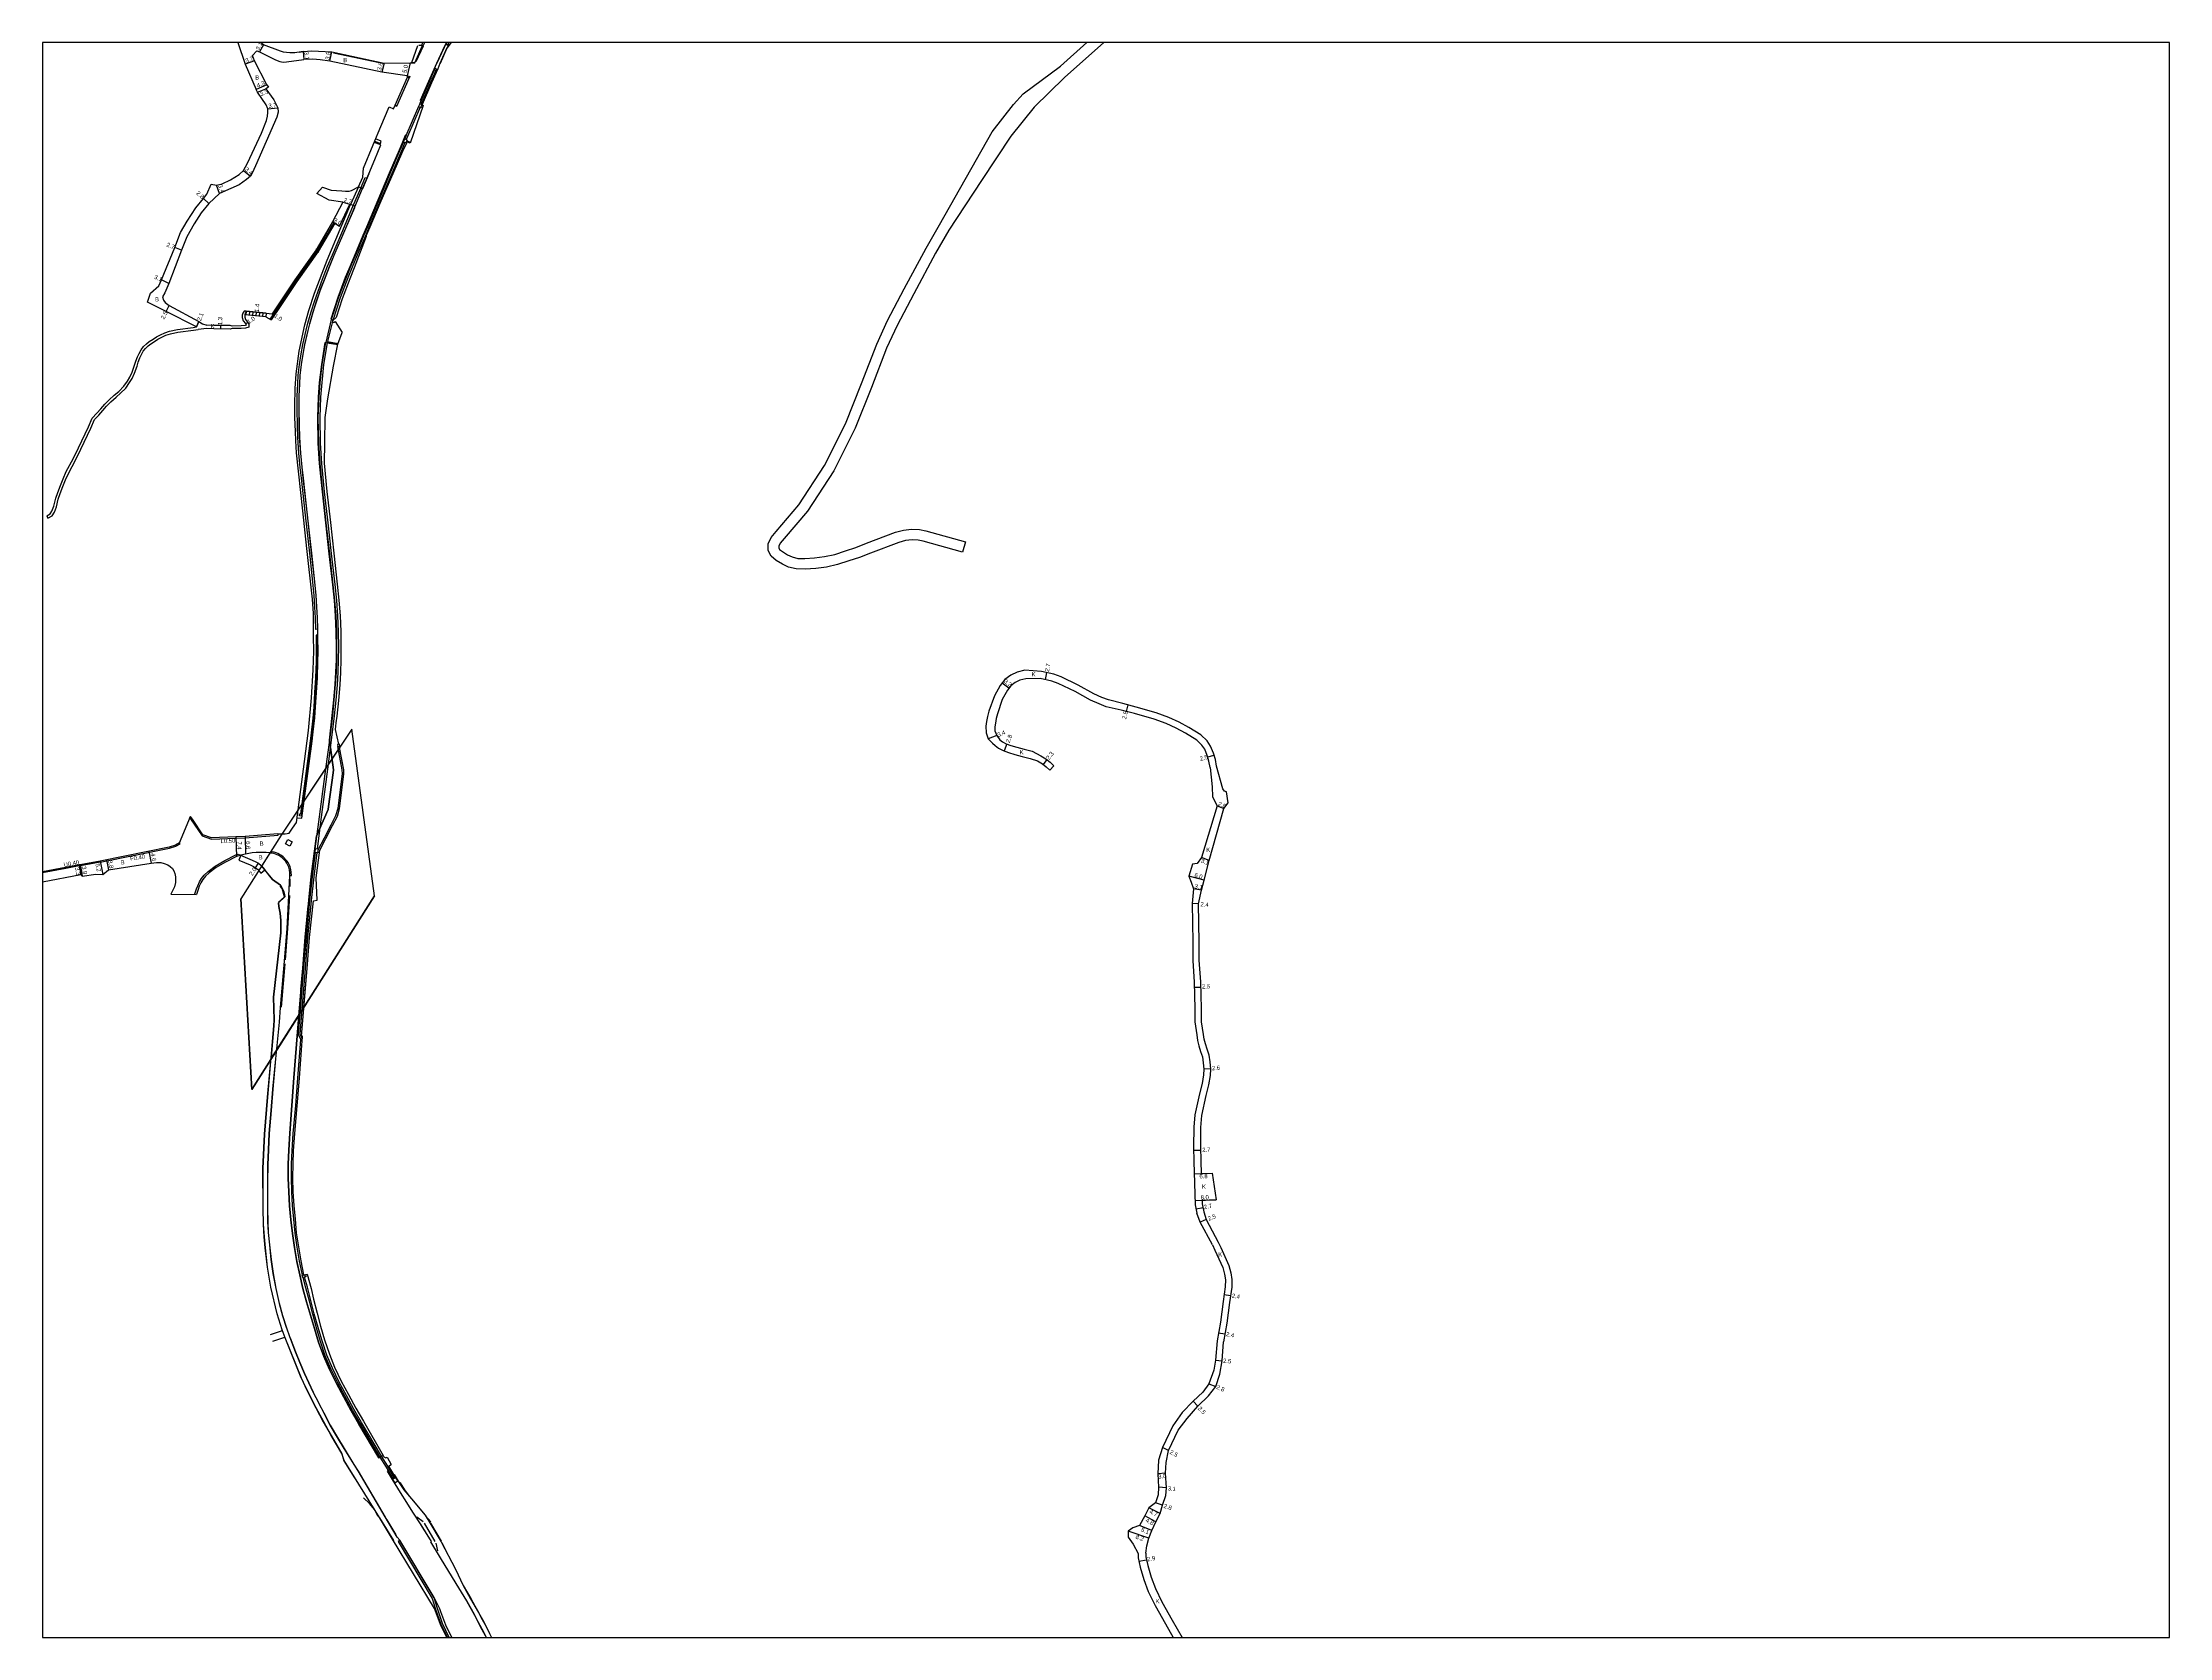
# Model space of a CAD drawing. Header units: metres. Extents: x 0 to 4000, y -96000 to -93000.
# Drawn here: x 1600 to 2400, y -95400 to -94800 of the extents above; entities that cross this region are included whole.
import ezdxf

# ---------------------------------------------------------------- set-up
doc = ezdxf.new("R2010")
doc.units = ezdxf.units.M
doc.header["$LTSCALE"] = 2.5
for name, color, linetype in [('その他', 7, 'Continuous'), ('側溝・桝', 7, 'Continuous'), ('図郭', 7, 'Continuous'), ('幅員', 7, 'Continuous'), ('歩道・分離帯・安全施設', 7, 'Continuous'), ('舗装', 7, 'Continuous'), ('道路', 7, 'Continuous')]:
    doc.layers.add(name, color=color, linetype=linetype)
doc.styles.get("Standard").update_dxf_attribs({"font": ''})
doc.styles.get('Standard').set_extended_font_data('@MS PGothic')

msp = doc.modelspace()

# ---------------------------------------------------------------- linework, layer by layer
at = {"layer": 'その他'}
for points in [[(1676.58, -94901.09), (1676.13, -94902.46)], [(1684.01, -94903.18), (1676.13, -94902.46)], [(1676.62, -94901.1), (1676.5, -94902.49)], [(1676.58, -94901.09), (1684.14, -94901.79)], [(1677.87, -94901.21), (1677.74, -94902.61)], [(1679.11, -94901.33), (1678.99, -94902.72)], [(1680.36, -94901.44), (1680.23, -94902.84)], [(1681.6, -94901.55), (1681.48, -94902.95)], [(1682.85, -94901.67), (1682.72, -94903.06)], [(1684.09, -94901.78), (1683.97, -94903.18)], [(1684.14, -94901.79), (1684.01, -94903.18)]]:
    msp.add_lwpolyline(points, dxfattribs=at)
for points in [[(1716.33, -95058.34), (1689.8, -95098.13), (1674.58, -95122.17), (1678.7, -95193.91), (1724.91, -95120.95)], [(1689.8, -95098.13), (1682.42, -95109.79), (1686.5, -95114.84), (1689.47, -95117.02), (1690.2, -95118.32), (1690.6, -95119.16), (1691, -95120.5), (1691.1, -95121.37), (1688.7, -95123.67), (1688.83, -95125.03), (1689.42, -95127.49), (1689.58, -95130.34), (1689.57, -95134.91), (1686.82, -95159.15), (1687.17, -95167.63), (1687.03, -95169.86), (1686.5, -95175.82), (1685.98, -95181.84), (1685.92, -95182.5), (1698.32, -95162.93), (1699.49, -95148.35), (1700.42, -95136.72), (1701.96, -95122.91), (1703.33, -95122.61), (1702.86, -95114.19), (1704.32, -95103.8), (1706.58, -95099.43), (1709.06, -95094.6), (1710.89, -95091), (1711.75, -95088.15), (1713.35, -95075.19), (1713.31, -95073.55), (1711.73, -95065.25)]]:
    msp.add_lwpolyline(points, close=True, dxfattribs=at)
at = {"layer": '側溝・桝'}
for points in [[(1742.87, -94801.1), (1743.2, -94801.25), (1743.73, -94800)], [(1752.11, -94800), (1751.79, -94800.59)], [(1751.79, -94800.59), (1752.43, -94800.93), (1752.84, -94800.17), (1752.51, -94800)], [(1752.79, -94800), (1752.73, -94800.12)], [(1732.62, -94823.62), (1733.22, -94823.88), (1737.89, -94813.36)], [(1747.19, -94810.53), (1745.39, -94814.75), (1742.11, -94822.41), (1741.83, -94823.06), (1741.85, -94823.07)], [(1747.78, -94810.78), (1745.97, -94815), (1742.7, -94822.66), (1742.42, -94823.31)], [(1743.06, -94823.9), (1742.57, -94823.71)], [(1741.41, -94824.08), (1741.4, -94824.08), (1736.66, -94835.15), (1736.22, -94836.24)], [(1741.98, -94824.33), (1737.26, -94835.41), (1736.78, -94836.52)], [(1742.88, -94824.44), (1742.34, -94824.23)], [(1735.73, -94837.36), (1735.72, -94837.38), (1734.41, -94840.47), (1730.75, -94849.05), (1726.45, -94859.26), (1722.18, -94869.36), (1720.85, -94872.5), (1718.41, -94878.26), (1715.86, -94884.31), (1714.2, -94888.34), (1711.37, -94895.85), (1708.6, -94904.21), (1706.5, -94912.86)], [(1736.31, -94837.64), (1735.01, -94840.72), (1731.35, -94849.3), (1727.05, -94859.51), (1722.78, -94869.61), (1721.44, -94872.75), (1719, -94878.51), (1716.46, -94884.56), (1714.8, -94888.58), (1711.98, -94896.07), (1709.16, -94904.59)], [(1724.9, -94837.13), (1727.06, -94837.97), (1727.4, -94837.1), (1725.26, -94836.27)], [(1737, -94836.96), (1738.42, -94837.44)], [(1708.89, -94905.48), (1707.13, -94912.52), (1711.24, -94913.17)], [(1702.58, -95103.32), (1703.91, -95093.21), (1706.53, -95073.29), (1708.05, -95062.42), (1709.16, -95053.2), (1709.74, -95047.3), (1710.25, -95041.56), (1710.52, -95036.87), (1710.68, -95032.2), (1710.69, -95027.49), (1710.66, -95021.61), (1710.38, -95015.72), (1709.96, -95009.9), (1709.33, -95003.98), (1708.04, -94992.29), (1706.74, -94980.71), (1705.43, -94969.04), (1704.4, -94958.41), (1703.9, -94950.75), (1703.71, -94941.08), (1704.03, -94933.41), (1704.39, -94927.97), (1705.18, -94921.11), (1706.5, -94912.86)], [(1711.11, -94913.59), (1707.06, -94912.94), (1705.74, -94921.18), (1704.59, -94933.44), (1704.27, -94941.08), (1704.46, -94950.73), (1704.96, -94958.36), (1705.99, -94968.98), (1707.3, -94980.65), (1708.6, -94992.23), (1709.89, -95003.91), (1710.52, -95009.85), (1710.94, -95015.68), (1711.22, -95021.6), (1711.26, -95027.49), (1711.25, -95032.21), (1711.08, -95036.89), (1710.82, -95041.6), (1710.3, -95047.36), (1709.72, -95053.26), (1708.62, -95062.42), (1707.2, -95073.38), (1704.58, -95093.3), (1703.24, -95103.41)], [(1697.46, -95090.25), (1701.17, -95062.8), (1701.51, -95059.7), (1702.14, -95054.15), (1702.48, -95050.07), (1702.8, -95044.5), (1703.13, -95039.01), (1703.34, -95032.82), (1703.39, -95029.39), (1703.39, -95022.96), (1702.91, -95022.96), (1702.91, -95029.39), (1702.86, -95032.84), (1702.65, -95039.04), (1702.32, -95044.5), (1702, -95050.08), (1701.66, -95054.11), (1701.04, -95059.65), (1700.7, -95062.75), (1697.02, -95090.19)], [(1703.71, -95103.74), (1706.07, -95099.17), (1708.55, -95094.34), (1710.35, -95090.79), (1711.19, -95088.04), (1712.77, -95075.16), (1712.74, -95073.61), (1711.05, -95064.78)], [(1655.65, -95091.21), (1655.25, -95091.51), (1655.95, -95092.42), (1660.03, -95098.47), (1663.53, -95099.68), (1672.77, -95099.29), (1676.26, -95099.19), (1688.57, -95098.14)], [(1621.71, -95108.33), (1647.7, -95103.05), (1650.16, -95102.35), (1651.76, -95101.42)], [(1651.76, -95101.42), (1651.56, -95101.07)], [(1688.57, -95098.14), (1688.52, -95097.64)], [(1621.63, -95107.93), (1614.21, -95109.37), (1613.74, -95109.37), (1608.68, -95110.32), (1600, -95111.96)], [(1685.9, -95104.9), (1686.07, -95104.42)], [(1693.07, -95113.32), (1693.58, -95113.31), (1693.49, -95112.28), (1693.35, -95111.1), (1693.12, -95110.11), (1692.76, -95109.26), (1692.34, -95108.5), (1691.89, -95107.85), (1691.44, -95107.3), (1690.96, -95106.79), (1690.46, -95106.34), (1689.9, -95105.89), (1689.19, -95105.44), (1688.46, -95105.06), (1687.83, -95104.8), (1687.08, -95104.6), (1686.42, -95104.47), (1686.07, -95104.42)], [(1697.77, -95263.79), (1697.74, -95263.67), (1696.68, -95258.4), (1695.78, -95253.12), (1695.01, -95247.86), (1694.53, -95242.7), (1694.04, -95237.48), (1693.75, -95232.34), (1693.63, -95227.15), (1693.68, -95221.87), (1693.85, -95216.84), (1694.31, -95210.37), (1695.22, -95199.94), (1696.02, -95189.56), (1697.15, -95175.08), (1696.32, -95173.12), (1698.31, -95148.26), (1699.25, -95136.62), (1700.59, -95122.7), (1701.55, -95113.83), (1702.67, -95104.57)], [(1697.73, -95174.92), (1696.92, -95173.02), (1698.9, -95148.31), (1699.84, -95136.67), (1701.18, -95122.76), (1702.14, -95113.9), (1703.26, -95104.66)], [(1704.18, -95104.79), (1703.57, -95104.7)], [(1698.67, -95264.16), (1699.73, -95263.87)], [(1732.03, -95340.34), (1729.4, -95335.92), (1726.97, -95332.12), (1719.46, -95319.42), (1716.59, -95314.44), (1713.8, -95309.29), (1711.06, -95304.18), (1708.47, -95298.92), (1706.36, -95294.07), (1704.57, -95288.63), (1703.09, -95283.57), (1701.64, -95278.34), (1700.37, -95273.43), (1699.04, -95268.42), (1697.99, -95264.6)], [(1732.54, -95340.03), (1729.9, -95335.61), (1727.49, -95331.83), (1719.97, -95319.12), (1717.11, -95314.15), (1714.33, -95309.01), (1711.59, -95303.91), (1709.01, -95298.67), (1706.92, -95293.86), (1705.14, -95288.45), (1703.66, -95283.4), (1702.22, -95278.19), (1700.95, -95273.27), (1699.61, -95268.27), (1698.56, -95264.44)], [(1750.43, -95394.69), (1748.53, -95389.13), (1747.27, -95385.03), (1734.36, -95363.48), (1733.77, -95363.9), (1746.6, -95385.32), (1747.84, -95389.34), (1749.87, -95394.99), (1752.28, -95400)], [(1753, -95400), (1750.43, -95394.69)]]:
    msp.add_lwpolyline(points, dxfattribs=at)
for points in [[(1737.52, -94812.55), (1738.13, -94812.83), (1737.89, -94813.36), (1737.27, -94813.09)], [(1747.16, -94810.52), (1747.82, -94810.8), (1748.18, -94809.94), (1747.53, -94809.66)], [(1741.41, -94824.08), (1742.25, -94824.44), (1742.69, -94823.43), (1741.85, -94823.07)], [(1736.22, -94836.24), (1735.68, -94837.33), (1736.59, -94837.78), (1737.13, -94836.69)], [(1721.39, -94850.82), (1721.96, -94851.07), (1720.28, -94854.98), (1717.35, -94861.9), (1713.15, -94871.77), (1709.61, -94880.07), (1707.83, -94884.41), (1705.91, -94889.21), (1704.73, -94892.34), (1703, -94897.25), (1701.68, -94901.43), (1700.44, -94905.77), (1699.77, -94908.32), (1698.56, -94913.66), (1697.9, -94917.19), (1697.31, -94921.16), (1696.83, -94925.21), (1696.63, -94928.37), (1696.45, -94933.09), (1696.41, -94937.95), (1696.49, -94944.12), (1696.64, -94948.5), (1697.07, -94954.48), (1697.55, -94959.77), (1697.98, -94963.85), (1699.51, -94977.74), (1701.11, -94992.05), (1702.34, -95002.93), (1702.79, -95007.98), (1703.09, -95012.38), (1703.3, -95016.37), (1703.43, -95020.73), (1702.81, -95020.75), (1702.68, -95016.4), (1702.46, -95012.42), (1702.17, -95008.03), (1701.71, -95003), (1700.49, -94992.12), (1698.89, -94977.81), (1697.36, -94963.91), (1696.92, -94959.83), (1696.45, -94954.53), (1696.01, -94948.54), (1695.86, -94944.14), (1695.78, -94937.96), (1695.82, -94933.07), (1696, -94928.34), (1696.21, -94925.15), (1696.69, -94921.08), (1697.29, -94917.09), (1697.95, -94913.54), (1699.16, -94908.18), (1699.84, -94905.6), (1701.08, -94901.25), (1702.41, -94897.05), (1704.14, -94892.13), (1705.33, -94888.98), (1707.24, -94884.18), (1709.04, -94879.83), (1712.57, -94871.53), (1716.77, -94861.65), (1719.7, -94854.73), (1721.14, -94851.4)], [(1710.91, -95064.05), (1711.05, -95064.78), (1711.81, -95064.64), (1711.66, -95063.9)], [(1696.69, -95090.14), (1697.46, -95090.25), (1697.36, -95091.02), (1696.59, -95090.92)], [(1691.43, -95101.39), (1692.31, -95099.86), (1693.85, -95100.73), (1692.97, -95102.27)], [(1702.42, -95104.54), (1703.57, -95104.7), (1703.74, -95103.48), (1702.58, -95103.32)], [(1698.73, -95264.4), (1697.85, -95264.64), (1697.62, -95263.83), (1698.51, -95263.58)], [(1732.89, -95339.82), (1731.68, -95340.55), (1732.47, -95341.85), (1733.68, -95341.11)]]:
    msp.add_lwpolyline(points, close=True, dxfattribs=at)
at = {"layer": '図郭'}
msp.add_lwpolyline([(1600, -95400), (2400, -95400), (2400, -94800), (1600, -94800)], close=True, dxfattribs=at)
at = {"layer": '幅員'}
for points in [[(1679.74, -94806.86), (1676.26, -94808.12)], [(1683.16, -94800.87), (1681.61, -94803.56)], [(1697.97, -94803.33), (1698.33, -94806.41)], [(1708.11, -94806.99), (1708.81, -94803.55)], [(1728.54, -94807.71), (1727.62, -94811.19)], [(1738.25, -94807.62), (1737.14, -94812.5)], [(1684.33, -94815.96), (1680.37, -94817.65)], [(1680.91, -94818.68), (1683.98, -94817.46)], [(1684.8, -94824.9), (1688.48, -94824.52)], [(1666.58, -94856.81), (1665.37, -94853.63)], [(1675.61, -94848.1), (1678.22, -94850.28)], [(1662.54, -94860.55), (1660.49, -94858.64)], [(1712.98, -94860.01), (1715.56, -94860.8)], [(1709.11, -94867.5), (1711.69, -94869.02)], [(1652.21, -94878.05), (1649.7, -94877.06)], [(1647.52, -94890.61), (1644.7, -94889.33)], [(1646.51, -94901.15), (1647.66, -94898.93)], [(1680.34, -94902.85), (1680.47, -94901.45)], [(1686.31, -94902), (1687.13, -94902.57)], [(1657.97, -94906.93), (1658.74, -94904.98)], [(1667.08, -94907.76), (1667.09, -94906.46)], [(1676.4, -94905.85), (1677.25, -94905.32)], [(1977.23, -95039.7), (1977.78, -95037.05)], [(1963.51, -95042.85), (1960.95, -95040.94)], [(2007.74, -95051.62), (2008.37, -95049.2)], [(1958.89, -95060.64), (1955.73, -95061.88)], [(1962.71, -95063.87), (1961.67, -95066.46)], [(1977.78, -95069.76), (1976.36, -95071.57)], [(2038.26, -95068.72), (2040.66, -95068.03)], [(2041.76, -95087.1), (2044.33, -95088.2)], [(1672.75, -95098.79), (1672.9, -95106.19)], [(1676.23, -95098.69), (1676.38, -95105.29)], [(1613.77, -95109.77), (1614.37, -95113.01)], [(1614.25, -95109.77), (1614.95, -95113.6)], [(1621.63, -95107.93), (1622.66, -95113.03)], [(1624.03, -95107.45), (1624.78, -95111.17)], [(1639.99, -95104.21), (1640.9, -95108.72)], [(1680.14, -95110.41), (1681.27, -95108.75)], [(2038.82, -95107.67), (2035.9, -95106.63)], [(2036.9, -95115.16), (2031.1, -95113.6)], [(2035.96, -95118.87), (2032.9, -95118.37)], [(2034.78, -95124.07), (2032.38, -95123.88)], [(2033.18, -95155.39), (2035.68, -95155.33)], [(2036.76, -95186.11), (2039.36, -95185.95)], [(2032.95, -95216.7), (2035.65, -95216.64)], [(2033.18, -95225.54), (2039.98, -95225.33)], [(2033.49, -95235.64), (2041.49, -95235.4)], [(2033.87, -95238.79), (2036.51, -95238.24)], [(2037.7, -95242.8), (2035.39, -95243.74)], [(2044.46, -95271), (2046.84, -95271.33)], [(2042.34, -95285.36), (2044.7, -95285.79)], [(2041.22, -95295.72), (2043.71, -95295.92)], [(2034.52, -95312.93), (2032.8, -95311.11)], [(2038.71, -95304.54), (2041.29, -95305.65)], [(2023.5, -95329.72), (2021.28, -95328.57)], [(2022.42, -95338.18), (2019.44, -95338.46)], [(2022.8, -95343.77), (2019.72, -95343.41)], [(2020.35, -95353.32), (2016.12, -95351.25)], [(2021.24, -95350.24), (2018.57, -95349.38)], [(2017.28, -95359.79), (2012.56, -95357.85)], [(2018.78, -95356.53), (2014.55, -95354.27)], [(2016.15, -95362.67), (2008.39, -95360.02)], [(2012.4, -95371.3), (2015.25, -95370.74)]]:
    msp.add_lwpolyline(points, dxfattribs=at)
at = {"layer": '歩道・分離帯・安全施設'}
for points in [[(1751.94, -94800), (1751.16, -94801.43), (1748.23, -94807.89), (1745.16, -94814.65), (1742.08, -94821.83), (1742.23, -94822.14)], [(1751.94, -94800), (1751.16, -94801.43), (1748.23, -94807.89), (1745.16, -94814.65), (1742.08, -94821.83), (1742.23, -94822.14), (1742.76, -94823.28)], [(1751.27, -94801.49), (1752.08, -94800)], [(1753.71, -94800), (1752.16, -94802.02)], [(1697.99, -94803.45), (1696.48, -94803.69)], [(1728.47, -94808.01), (1709.43, -94803.99)], [(1741.01, -94801.23), (1738.83, -94807.6)], [(1739.03, -94807.54), (1740.21, -94807.44)], [(1743.11, -94801.43), (1740.43, -94807.32)], [(1741.51, -94800.96), (1743.03, -94801.04)], [(1748.35, -94807.95), (1751.21, -94801.71)], [(1752.11, -94802.07), (1749.53, -94807.88)], [(1745.16, -94814.65), (1742.08, -94821.83)], [(1709.16, -94904.59), (1708.64, -94904.09), (1708.54, -94903.99), (1711.17, -94895.79), (1714, -94888.26), (1715.67, -94884.23), (1718.21, -94878.18), (1720.65, -94872.41), (1721.99, -94869.27), (1726.26, -94859.18), (1730.55, -94848.97), (1734.22, -94840.38), (1735.52, -94837.3), (1736.58, -94834.79), (1736.77, -94834.88), (1736.22, -94836.24), (1737.13, -94836.69), (1736.79, -94837.38)], [(1736.77, -94834.88), (1736.58, -94834.79), (1735.52, -94837.3), (1734.22, -94840.38), (1730.55, -94848.97), (1726.26, -94859.18), (1721.99, -94869.27), (1720.65, -94872.41), (1718.21, -94878.18), (1715.67, -94884.23), (1714, -94888.26), (1711.17, -94895.79), (1708.54, -94903.99), (1708.64, -94904.09)], [(1720.39, -94854.99), (1722.76, -94849.42), (1724.97, -94844.02), (1727.23, -94838.45)], [(1722.76, -94849.42), (1724.97, -94844.02), (1727.23, -94838.45), (1724.73, -94837.56)], [(1722.76, -94849.42), (1724.97, -94844.02), (1727.23, -94838.45), (1724.73, -94837.56)], [(1736.58, -94834.79), (1735.52, -94837.3)], [(1722.76, -94849.42), (1720.39, -94854.99), (1718.78, -94854.27)], [(1722.76, -94849.42), (1720.39, -94854.99), (1718.78, -94854.27)], [(1695.77, -95091.6), (1697.54, -95091.73), (1701.4, -95062.81), (1701.82, -95059.29), (1702.36, -95054.1), (1702.73, -95050.06), (1703.1, -95044.48), (1703.37, -95039.02), (1703.58, -95032.82), (1703.63, -95029.29), (1703.59, -95023.67), (1703.52, -95020.66), (1703.44, -95016.36), (1703.23, -95012.34), (1702.93, -95007.95), (1702.45, -95002.91), (1701.21, -94992.03), (1699.62, -94977.72), (1698.09, -94963.81), (1697.68, -94959.75), (1697.14, -94954.47), (1696.71, -94948.5), (1696.58, -94944.12), (1696.49, -94937.95), (1696.56, -94933.09), (1696.72, -94928.36), (1696.94, -94925.22), (1697.41, -94921.17), (1698.03, -94917.19), (1698.66, -94913.69), (1699.86, -94908.36), (1700.54, -94905.77), (1701.77, -94901.44), (1703.08, -94897.27), (1704.83, -94892.39), (1706, -94889.22), (1707.94, -94884.4), (1709.75, -94880.05), (1713.24, -94871.8), (1717.41, -94862.05)], [(1695.77, -95091.6), (1697.54, -95091.73), (1701.4, -95062.81), (1701.82, -95059.29), (1702.36, -95054.1), (1702.73, -95050.06), (1703.1, -95044.48), (1703.37, -95039.02), (1703.58, -95032.82), (1703.63, -95029.29), (1703.59, -95023.67), (1703.52, -95020.66), (1703.44, -95016.36), (1703.23, -95012.34), (1702.93, -95007.95), (1702.45, -95002.91), (1701.21, -94992.03), (1699.62, -94977.72), (1698.09, -94963.81), (1697.68, -94959.75), (1697.14, -94954.47), (1696.71, -94948.5), (1696.58, -94944.12), (1696.49, -94937.95), (1696.56, -94933.09), (1696.72, -94928.36), (1696.94, -94925.22), (1697.41, -94921.17), (1698.03, -94917.19), (1698.66, -94913.69), (1699.86, -94908.36), (1700.54, -94905.77), (1701.77, -94901.44), (1703.08, -94897.27), (1704.83, -94892.39), (1706, -94889.22), (1707.94, -94884.4), (1709.75, -94880.05), (1713.24, -94871.8), (1717.41, -94862.05)], [(1697.54, -95091.73), (1701.4, -95062.81), (1701.82, -95059.29), (1702.36, -95054.1), (1702.73, -95050.06), (1703.1, -95044.48), (1703.37, -95039.02), (1703.58, -95032.82), (1703.63, -95029.29), (1703.59, -95023.67), (1703.52, -95020.66), (1703.44, -95016.36), (1703.23, -95012.34), (1702.93, -95007.95), (1702.45, -95002.91), (1701.21, -94992.03), (1699.62, -94977.72), (1698.09, -94963.81), (1697.68, -94959.75), (1697.14, -94954.47), (1696.71, -94948.5), (1696.58, -94944.12), (1696.49, -94937.95), (1696.56, -94933.09), (1696.72, -94928.36), (1696.94, -94925.22), (1697.41, -94921.17), (1698.03, -94917.19), (1698.66, -94913.69), (1699.86, -94908.36), (1700.54, -94905.77), (1701.77, -94901.44), (1703.08, -94897.27), (1704.83, -94892.39), (1706, -94889.22), (1707.94, -94884.4), (1709.75, -94880.05), (1713.24, -94871.8), (1717.41, -94862.05), (1717.63, -94861.51)], [(1717.41, -94862.05), (1717.63, -94861.51), (1715.82, -94860.89)], [(1717.41, -94862.05), (1717.63, -94861.51), (1715.82, -94860.89)], [(1685.64, -94904.03), (1689.08, -94899.04), (1695.37, -94889.67), (1703.39, -94878.35), (1709.63, -94867.8)], [(1720.65, -94872.41), (1718.21, -94878.18), (1715.67, -94884.23), (1714, -94888.26), (1711.17, -94895.79), (1708.54, -94903.99)], [(1728.09, -95331.5), (1726.48, -95332.39), (1718.97, -95319.7), (1716.1, -95314.71), (1713.31, -95309.56), (1710.56, -95304.44), (1707.96, -95299.16), (1705.85, -95294.29), (1703.83, -95288.89), (1702.24, -95283.82), (1700.74, -95278.79), (1699.26, -95273.74), (1697.91, -95268.7), (1696.74, -95263.57), (1695.7, -95258.52), (1694.74, -95253.36), (1693.98, -95248.08), (1693.38, -95242.83), (1692.88, -95237.57), (1692.59, -95232.39), (1692.43, -95227.16), (1692.4, -95221.89), (1692.61, -95216.68), (1693.03, -95210.3), (1693.78, -95199.84), (1694.58, -95189.45), (1695.81, -95173.67), (1697.85, -95148.22), (1698.79, -95136.58), (1700.13, -95122.65), (1701.09, -95113.78), (1702.25, -95104.22), (1703.05, -95098.52), (1704.23, -95095.92), (1707.41, -95088.5), (1707.61, -95087.46), (1709.31, -95074.67), (1709.39, -95073.56), (1708.79, -95068.96), (1707.88, -95062.43), (1708.99, -95053.18), (1709.57, -95047.29), (1710.08, -95041.54), (1710.35, -95036.86), (1710.51, -95032.2), (1710.52, -95027.49), (1710.48, -95021.62), (1710.21, -95015.73), (1709.79, -95009.91), (1709.16, -95003.99), (1707.87, -94992.31), (1706.57, -94980.73), (1705.26, -94969.06), (1704.23, -94958.42), (1703.73, -94950.76), (1703.54, -94941.08), (1703.85, -94933.4), (1704.22, -94927.95), (1705.01, -94921.08), (1706.33, -94912.83), (1706.5, -94912.86), (1707.06, -94912.94), (1711.11, -94913.59)], [(1700.93, -95115.21), (1701.09, -95113.78), (1702.25, -95104.22), (1703.05, -95098.52), (1704.23, -95095.92), (1707.41, -95088.5), (1707.61, -95087.46), (1709.31, -95074.67), (1709.39, -95073.56), (1708.79, -95068.96), (1707.88, -95062.43), (1708.99, -95053.18), (1709.57, -95047.29), (1710.08, -95041.54), (1710.35, -95036.86), (1710.51, -95032.2), (1710.52, -95027.49), (1710.48, -95021.62), (1710.21, -95015.73), (1709.79, -95009.91), (1709.16, -95003.99), (1707.87, -94992.31), (1706.57, -94980.73), (1705.26, -94969.06), (1704.23, -94958.42), (1703.73, -94950.76), (1703.54, -94941.08), (1703.85, -94933.4), (1704.22, -94927.95), (1705.01, -94921.08), (1706.33, -94912.83)], [(1707.97, -95063.05), (1707.88, -95062.43), (1708.99, -95053.18), (1709.57, -95047.29), (1710.08, -95041.54), (1710.35, -95036.86), (1710.51, -95032.2), (1710.52, -95027.49), (1710.48, -95021.62), (1710.21, -95015.73), (1709.79, -95009.91), (1709.16, -95003.99), (1707.87, -94992.31), (1706.57, -94980.73), (1705.26, -94969.06), (1704.23, -94958.42), (1703.73, -94950.76), (1703.54, -94941.08), (1703.85, -94933.4), (1704.22, -94927.95), (1705.01, -94921.08), (1706.33, -94912.83), (1706.5, -94912.86)], [(1708.26, -95065.18), (1708.79, -95068.96), (1709.39, -95073.56), (1709.31, -95074.67), (1707.61, -95087.46), (1707.41, -95088.5), (1704.23, -95095.92), (1703.05, -95098.52), (1702.25, -95104.22), (1701.09, -95113.78), (1700.13, -95122.65), (1698.79, -95136.58), (1697.85, -95148.22), (1695.81, -95173.67), (1694.58, -95189.45), (1693.78, -95199.84), (1693.03, -95210.3), (1692.61, -95216.68), (1692.4, -95221.89), (1692.43, -95227.16), (1692.59, -95232.39), (1692.88, -95237.57), (1693.38, -95242.83), (1693.98, -95248.08), (1694.74, -95253.36), (1695.7, -95258.52), (1696.74, -95263.57), (1697.91, -95268.7), (1699.26, -95273.74), (1700.74, -95278.79), (1702.24, -95283.82), (1703.83, -95288.89), (1705.85, -95294.29), (1707.96, -95299.16), (1710.56, -95304.44), (1713.31, -95309.56), (1716.1, -95314.71), (1718.97, -95319.7), (1726.48, -95332.39), (1728.09, -95331.5)], [(1657.29, -95120.28), (1657.95, -95118.4), (1658.39, -95117.2), (1658.99, -95115.78), (1659.78, -95114.47), (1660.83, -95113.23), (1662.28, -95111.84), (1664.93, -95109.83), (1668.52, -95107.76), (1672.68, -95105.62), (1673.63, -95105.37), (1678.87, -95107.54), (1680.21, -95108.18), (1681.27, -95108.75), (1682.24, -95109.57), (1683.61, -95111.23)], [(1685.9, -95104.9), (1685.34, -95104.82), (1684.06, -95104.72), (1682.83, -95104.7), (1681.7, -95104.69), (1680.36, -95104.74), (1678.91, -95104.84), (1676.38, -95105.29), (1674.55, -95105.76)], [(1754.01, -95400), (1751.66, -95395.35), (1750.19, -95391.37), (1749.85, -95390.32), (1749.4, -95389.17), (1747.32, -95384.98), (1734.41, -95363.43), (1733.41, -95362.21), (1728.93, -95354.6), (1718.73, -95337.32), (1717.19, -95334.89), (1713.5, -95328.88), (1711, -95324.81), (1708.24, -95320.09), (1705.82, -95315.5), (1703.99, -95312.03), (1701.81, -95307.72), (1700.1, -95304.15), (1698.54, -95300.67), (1696.82, -95296.6), (1695.17, -95292.49), (1693, -95286.85), (1691.84, -95283.6), (1690.34, -95278.96), (1689.09, -95274.4), (1687.82, -95268.76), (1686.79, -95263.11), (1685.99, -95257.84), (1685.43, -95252.31), (1684.96, -95247.6), (1684.79, -95243.66), (1684.72, -95238.78), (1684.69, -95234.25), (1684.71, -95228.39), (1684.72, -95222.24), (1684.96, -95216.6), (1685.28, -95210.44), (1685.97, -95201.82), (1686.67, -95193.69), (1687.71, -95182.35), (1689.07, -95168.53), (1689.5, -95162.95), (1691.18, -95144.03), (1692.06, -95133.25), (1692.66, -95121.05), (1693.07, -95113.32), (1692.99, -95112.33), (1692.85, -95111.19), (1692.63, -95110.27), (1692.31, -95109.48), (1691.91, -95108.76), (1691.49, -95108.15), (1691.06, -95107.63), (1690.61, -95107.15), (1690.14, -95106.73), (1689.6, -95106.31), (1688.93, -95105.88), (1688.25, -95105.52), (1687.67, -95105.28), (1686.97, -95105.09), (1686.34, -95104.97), (1685.9, -95104.9)], [(1754.01, -95400), (1751.66, -95395.35), (1750.19, -95391.37), (1749.85, -95390.32), (1749.4, -95389.17), (1747.32, -95384.98), (1734.41, -95363.43), (1733.41, -95362.21), (1728.93, -95354.6), (1718.73, -95337.32), (1717.19, -95334.89), (1713.5, -95328.88), (1711, -95324.81), (1708.24, -95320.09), (1705.82, -95315.5), (1703.99, -95312.03), (1701.81, -95307.72), (1700.1, -95304.15), (1698.54, -95300.67), (1696.82, -95296.6), (1695.17, -95292.49), (1693, -95286.85), (1691.84, -95283.6), (1690.34, -95278.96), (1689.09, -95274.4), (1687.82, -95268.76), (1686.79, -95263.11), (1685.99, -95257.84), (1685.43, -95252.31), (1684.96, -95247.6), (1684.79, -95243.66), (1684.72, -95238.78), (1684.69, -95234.25), (1684.71, -95228.39), (1684.72, -95222.24), (1684.96, -95216.6), (1685.28, -95210.44), (1685.97, -95201.82), (1686.67, -95193.69), (1687.71, -95182.35), (1689.07, -95168.53), (1689.5, -95162.95), (1691.18, -95144.03), (1692.06, -95133.25), (1692.66, -95121.05), (1693.07, -95113.32), (1692.99, -95112.33), (1692.85, -95111.19), (1692.63, -95110.27), (1692.31, -95109.48), (1691.91, -95108.76), (1691.49, -95108.15), (1691.06, -95107.63), (1690.61, -95107.15), (1690.14, -95106.73), (1689.6, -95106.31), (1688.93, -95105.88), (1688.25, -95105.52), (1687.67, -95105.28), (1686.97, -95105.09), (1686.34, -95104.97), (1685.9, -95104.9)], [(1693.07, -95113.32), (1692.99, -95112.33), (1692.85, -95111.19), (1692.63, -95110.27), (1692.31, -95109.48)], [(1688.74, -95123.43), (1691.06, -95121.34), (1690.1, -95118.28), (1689.39, -95117.31)], [(1693.03, -95114.79), (1692.97, -95117.53)], [(1692.87, -95120.9), (1692.19, -95133.25), (1691.29, -95145.1)], [(1697.2, -95156.26), (1697.85, -95148.22), (1698.79, -95136.58), (1699.93, -95124.76)], [(1691.19, -95146.54), (1689.7, -95162.93)], [(1726.48, -95332.39), (1718.97, -95319.7), (1716.1, -95314.71), (1713.31, -95309.56), (1710.56, -95304.44), (1707.96, -95299.16), (1705.85, -95294.29), (1703.83, -95288.89), (1702.24, -95283.82), (1700.74, -95278.79), (1699.26, -95273.74), (1697.91, -95268.7), (1696.74, -95263.57), (1695.7, -95258.52), (1694.74, -95253.36), (1693.98, -95248.08), (1693.38, -95242.83), (1692.88, -95237.57), (1692.59, -95232.39), (1692.43, -95227.16), (1692.4, -95221.89), (1692.61, -95216.68), (1693.03, -95210.3), (1693.78, -95199.84), (1694.58, -95189.45), (1695.81, -95173.67), (1696.97, -95159.15)], [(1690.12, -95284.22), (1688.2, -95278.28), (1685.85, -95268.24), (1684.58, -95260.69), (1683.72, -95253.44), (1683.34, -95249.27), (1683.06, -95244.47), (1682.93, -95238.58), (1682.89, -95223.56), (1683.5, -95210.63), (1684.61, -95196.7), (1685.96, -95181.84), (1686.48, -95175.82), (1686.95, -95169.87), (1687.1, -95167.62)], [(1689.02, -95168.58), (1687.65, -95182.35), (1686.6, -95193.69), (1685.96, -95201.82), (1685.27, -95210.44), (1684.94, -95216.6), (1684.69, -95222.24), (1684.65, -95228.4), (1684.65, -95234.25), (1684.64, -95238.78), (1684.73, -95243.67), (1684.91, -95247.6), (1685.37, -95252.32), (1685.95, -95257.85), (1686.71, -95263.13), (1687.77, -95268.77), (1689.06, -95274.41), (1690.29, -95278.97), (1691.82, -95283.6)], [(1690.16, -95284.59), (1685.63, -95286.15)], [(1690.99, -95287.1), (1686.44, -95288.68)], [(1691.17, -95287.2), (1697.29, -95302.33), (1699.43, -95306.93), (1702.79, -95313.63), (1705.57, -95318.92), (1708.51, -95324.08), (1712.58, -95330.89), (1713.36, -95333.52), (1717.38, -95339.89)], [(1693.1, -95287.27), (1695.17, -95292.5), (1696.81, -95296.61), (1698.53, -95300.76), (1700.1, -95304.15), (1701.79, -95307.73), (1703.98, -95312.03), (1705.79, -95315.51), (1708.24, -95320.09), (1710.97, -95324.82), (1713.48, -95328.9), (1717.12, -95334.95), (1718.67, -95337.46), (1728.88, -95354.69)], [(1730.82, -95336.75), (1729.6, -95337.49), (1731.5, -95340.58), (1734.48, -95345.45), (1736.94, -95349.27), (1739.17, -95352.82), (1742.27, -95357.57), (1746.19, -95363.86), (1745.91, -95364.05), (1749.53, -95370.04), (1752.66, -95375.23), (1756.51, -95381.37), (1759.44, -95386.28), (1762.45, -95391.66), (1763.78, -95394.13), (1765.29, -95396.95), (1766.46, -95399.31), (1766.8, -95400)], [(1730.82, -95336.75), (1729.6, -95337.49), (1731.5, -95340.58), (1734.48, -95345.45), (1736.94, -95349.27), (1739.17, -95352.82), (1742.27, -95357.57), (1746.19, -95363.86), (1745.91, -95364.05), (1749.53, -95370.04), (1752.66, -95375.23), (1756.51, -95381.37), (1759.44, -95386.28), (1762.45, -95391.66), (1763.78, -95394.13), (1765.29, -95396.95), (1766.46, -95399.31), (1766.8, -95400)], [(1729.6, -95337.49), (1731.5, -95340.58), (1734.48, -95345.45), (1736.94, -95349.27), (1739.17, -95352.82), (1742.27, -95357.57), (1746.19, -95363.86)], [(1732.28, -95338.72), (1733.81, -95341.22), (1734.53, -95341.88), (1736.13, -95344.46), (1737.93, -95346.81)], [(1726.18, -95354.51), (1724.81, -95351.89), (1722.94, -95349.54), (1720.73, -95347.43)], [(1732.09, -95363.57), (1726.82, -95354.97)], [(1729.52, -95355.79), (1732.83, -95361.34)], [(1740.77, -95354.56), (1743.11, -95356.35)], [(1745.92, -95363.26), (1742.35, -95357.52)], [(1743.5, -95357.05), (1747.56, -95363.88)], [(1746.01, -95356.54), (1744.09, -95354.28)], [(1750.09, -95363.79), (1746, -95356.99)], [(1754.01, -95400), (1751.66, -95395.35), (1750.19, -95391.37), (1749.85, -95390.32), (1749.4, -95389.17), (1747.32, -95384.98), (1734.41, -95363.43), (1733.41, -95362.21)], [(1745.91, -95364.05), (1749.53, -95370.04), (1752.66, -95375.23)], [(1747.91, -95364.58), (1748.5, -95367.43)], [(1751.65, -95367.18), (1750.32, -95364.52)], [(1766.96, -95400), (1766.59, -95399.25), (1765.42, -95396.88), (1763.91, -95394.06), (1762.57, -95391.59), (1759.57, -95386.21), (1756.64, -95381.3)], [(1758.21, -95380.48), (1761.07, -95385.4), (1764, -95390.63), (1765.45, -95393.25), (1766.9, -95395.86), (1768.17, -95398.5), (1768.91, -95400)]]:
    msp.add_lwpolyline(points, dxfattribs=at)
msp.add_point((1743.16, -95378.35, 216.46), dxfattribs=at)
at = {"layer": '舗装'}
msp.add_lwpolyline([(1658.74, -94904.98), (1657.97, -94906.93)], dxfattribs=at)
at = {"layer": '道路'}
for points in [[(1697.97, -94803.33), (1694.89, -94803.82), (1693.07, -94803.88), (1691.79, -94803.78), (1690.6, -94803.59), (1689.46, -94803.27), (1683.16, -94800.87), (1682.02, -94800)], [(1738.25, -94807.62), (1740.01, -94807.65), (1742.87, -94801.1), (1742.62, -94801.03), (1743.05, -94800)], [(1753.65, -94800), (1752.13, -94801.99), (1752.08, -94802.04), (1749.49, -94807.85)], [(1937.41, -94868.59), (1957.19, -94833.54), (1965.21, -94823.26), (1968.88, -94819.28), (1982.86, -94808.83), (1992.74, -94800)], [(1999.22, -94800), (1984.41, -94813.17), (1972.99, -94824.32), (1964.16, -94835.22), (1953.15, -94851.86), (1940.87, -94870.59)], [(1673.47, -94800), (1676.26, -94808.12), (1680.37, -94817.65)], [(1680.66, -94803.15), (1679.02, -94804.9)], [(1684.33, -94815.96), (1679.74, -94806.86), (1679.02, -94804.9)], [(1680.66, -94803.15), (1681.61, -94803.56), (1687.64, -94806.46), (1689.3, -94807.14), (1690.55, -94807.37), (1691.79, -94807.26), (1698.33, -94806.41)], [(1697.97, -94803.33), (1701.29, -94803.09), (1708.81, -94803.55), (1728.54, -94807.71), (1738.25, -94807.62)], [(1737.14, -94812.5), (1727.62, -94811.19), (1708.11, -94806.99), (1704.45, -94806.49), (1701.65, -94806.28), (1698.33, -94806.41)], [(1749.49, -94807.85), (1748.64, -94809.91), (1746.3, -94815.11), (1742.76, -94823.28), (1743.15, -94823.64)], [(1684.33, -94815.96), (1684.98, -94816.76), (1683.98, -94817.46), (1687.01, -94821.54), (1688.48, -94824.52), (1688.66, -94826.16), (1688.09, -94828.09), (1680.15, -94846.43), (1678.84, -94849.17), (1678.22, -94850.28), (1676.75, -94851.54), (1673.91, -94853.52), (1670.88, -94854.96), (1666.58, -94856.81), (1662.54, -94860.55), (1659.65, -94864.07), (1657.02, -94868.19), (1654.23, -94873.06), (1652.21, -94878.05), (1647.52, -94890.61), (1645.95, -94894.12), (1645.11, -94895.71), (1645.45, -94896.89), (1646.11, -94897.75), (1647.66, -94898.93), (1658.74, -94904.98)], [(1720.42, -94850.62), (1720.77, -94847.28), (1724.33, -94838.52), (1726.18, -94834.02), (1728.59, -94828.32), (1730.34, -94824.25), (1732.04, -94824.93), (1732.62, -94823.62), (1737.27, -94813.09), (1737.14, -94812.5)], [(1657.97, -94906.93), (1646.51, -94901.15), (1639.48, -94897.61), (1640.65, -94894.25), (1643.76, -94891.49), (1644.7, -94889.33), (1649.7, -94877.06), (1651.84, -94871.46), (1654.4, -94867.15), (1657.69, -94862.16), (1660.49, -94858.64), (1661.78, -94857.01), (1663.46, -94853.3), (1665.37, -94853.63), (1667.55, -94853.18), (1670.76, -94851.65), (1673.9, -94849.62), (1675.61, -94848.1), (1677.11, -94845.42), (1682.35, -94834.14), (1684.29, -94829.33), (1684.63, -94827.69), (1684.79, -94826.36), (1684.8, -94824.9), (1684.14, -94823.41), (1680.91, -94818.68), (1680.37, -94817.65)], [(1743.15, -94823.64), (1738.27, -94837.88)], [(1738.27, -94837.88), (1736.79, -94837.38), (1736.59, -94837.78), (1736.85, -94837.9), (1735.36, -94841), (1731.71, -94849.42), (1727.23, -94859.63), (1723.1, -94869.46), (1721.74, -94872.59), (1721.67, -94872.95), (1719.5, -94878.85), (1717.26, -94884.81), (1715.61, -94888.91), (1712.76, -94896.43), (1710.48, -94903.46), (1709.16, -94904.59)], [(1705.36, -94854.42), (1703.12, -94856.8)], [(1705.36, -94854.42), (1708.54, -94855.6), (1712.55, -94855.85), (1713.95, -94855.92), (1715.39, -94855.87), (1716.26, -94855.69), (1718.78, -94854.27)], [(1718.78, -94854.27), (1715.82, -94860.89)], [(1718.78, -94854.27), (1720.42, -94850.62)], [(1712.98, -94860.01), (1707.77, -94859.24), (1703.12, -94856.8)], [(1707.09, -94881.88), (1715.82, -94860.89)], [(1712.98, -94860.01), (1709.11, -94867.5)], [(1709.97, -94868.01), (1711.69, -94869.02), (1715.56, -94860.8)], [(1715.56, -94860.8), (1715.82, -94860.89)], [(1709.97, -94868.01), (1703.72, -94878.57), (1695.7, -94889.9), (1689.41, -94899.26), (1685.97, -94904.26)], [(1709.11, -94867.5), (1702.88, -94878.02), (1694.88, -94889.33), (1688.58, -94898.7), (1686.31, -94902)], [(1946.04, -94991.71), (1931.29, -94987.54), (1929.39, -94987.15), (1927.05, -94987.04), (1924.6, -94987.34), (1922.07, -94988.05), (1911.36, -94992.11), (1907.27, -94993.71), (1903.26, -94995.04), (1899.04, -94996.41), (1894.83, -94997.33), (1890.82, -94997.85), (1886.83, -94998.16), (1883.51, -94998.05), (1880.6, -94997.31), (1878.27, -94996.21), (1875.99, -94994.82), (1874.05, -94993.27), (1872.91, -94991.08), (1872.89, -94988.53), (1874.05, -94986.15), (1875.98, -94983.97), (1884.47, -94973.96), (1894.09, -94959.16), (1902, -94943.48), (1908.06, -94928.31), (1913.78, -94913.42), (1917.84, -94904.62), (1924.13, -94892.68), (1932.36, -94877.35), (1937.41, -94868.59)], [(1940.87, -94870.59), (1935.85, -94879.3), (1927.66, -94894.56), (1921.43, -94906.39), (1917.47, -94914.98), (1911.78, -94929.77), (1905.65, -94945.12), (1897.57, -94961.16), (1887.68, -94976.35), (1879, -94986.59), (1877.4, -94988.39), (1876.89, -94989.44), (1876.9, -94990.08), (1877.21, -94990.67), (1878.29, -94991.53), (1880.17, -94992.68), (1881.96, -94993.53), (1884.07, -94994.06), (1886.73, -94994.15), (1890.4, -94993.87), (1894.15, -94993.38), (1897.99, -94992.55), (1902.02, -94991.24), (1905.91, -94989.94), (1909.92, -94988.38), (1920.82, -94984.24), (1923.81, -94983.41), (1926.9, -94983.03), (1929.88, -94983.17), (1932.23, -94983.64), (1947.13, -94987.86)], [(1688.52, -95097.64), (1688.52, -95097.64), (1691.32, -95097.71), (1692.74, -95097.39), (1694.04, -95095.58), (1695.53, -95093.41), (1698.58, -95070.46), (1700.09, -95058.86), (1701.13, -95046.49), (1701.75, -95036.01), (1702.01, -95028.93), (1701.86, -95023.46), (1701.91, -95019.13), (1701.96, -95014.84), (1701.58, -95009.4), (1699.43, -94990.36), (1697.85, -94976.11), (1695.56, -94954.4), (1695.25, -94949.8), (1695.12, -94946.37), (1694.95, -94941.08), (1694.93, -94936.73), (1695.02, -94930.18), (1695.39, -94924.67), (1696.51, -94916.14), (1698.69, -94906.16), (1700.11, -94900.76), (1702.25, -94894.25), (1707.09, -94881.88)], [(1675.81, -94901.02), (1675.28, -94901.76), (1675.09, -94902.5), (1675.1, -94903.43), (1675.49, -94904.67), (1676.31, -94905.71), (1676.62, -94906.21), (1676.62, -94906.32), (1676.19, -94906.47), (1674.73, -94906.53), (1671.35, -94906.64), (1670.55, -94906.48)], [(1676.13, -94902.46), (1676.09, -94902.62), (1676.1, -94903.26), (1676.39, -94904.19), (1677.13, -94905.14), (1677.63, -94905.94), (1677.58, -94907.04), (1676.38, -94907.46), (1674.77, -94907.53), (1671.38, -94907.64), (1670.55, -94907.78)], [(1684.14, -94901.79), (1676.58, -94901.09), (1675.81, -94901.02)], [(1684.01, -94903.18), (1676.13, -94902.46)], [(1684.01, -94903.18), (1685.97, -94904.26)], [(1684.14, -94901.79), (1686.31, -94902)], [(1601.57, -94978), (1602.92, -94977.34), (1603.55, -94976.3), (1604.24, -94974.42), (1604.97, -94971.43), (1605.75, -94969.28), (1606.71, -94966.65), (1607.7, -94964.15), (1608.93, -94961.39), (1611.52, -94956.6), (1613.48, -94952.52), (1617.24, -94944.59), (1618.68, -94941.3), (1620.39, -94939.49), (1621.88, -94937.82), (1623.37, -94936.09), (1625.03, -94934.41), (1626.99, -94932.7), (1628.67, -94931.23), (1630.59, -94929.33), (1631.9, -94927.34), (1632.78, -94925.87), (1633.72, -94924), (1634.61, -94921.4), (1635.08, -94919.89), (1635.71, -94918.21), (1636.3, -94916.94), (1637.05, -94915.58), (1637.98, -94914.38), (1639.06, -94913.34), (1640.13, -94912.47), (1641.55, -94911.57), (1642.87, -94910.73), (1644.37, -94909.95), (1645.98, -94909.18), (1647.8, -94908.57), (1650.77, -94907.94), (1656.69, -94907.17)], [(1602.01, -94978.9), (1603.63, -94978.11), (1604.45, -94976.73), (1605.2, -94974.71), (1605.93, -94971.72), (1606.68, -94969.62), (1607.65, -94967), (1608.62, -94964.54), (1609.83, -94961.83), (1612.41, -94957.05), (1614.38, -94952.95), (1618.15, -94945.01), (1619.53, -94941.86), (1621.12, -94940.16), (1622.63, -94938.48), (1624.1, -94936.76), (1625.71, -94935.14), (1627.65, -94933.46), (1629.35, -94931.96), (1631.37, -94929.97), (1632.74, -94927.87), (1633.66, -94926.35), (1634.64, -94924.39), (1635.56, -94921.71), (1636.02, -94920.21), (1636.63, -94918.59), (1637.19, -94917.4), (1637.88, -94916.13), (1638.72, -94915.05), (1639.72, -94914.09), (1640.71, -94913.29), (1642.09, -94912.41), (1643.37, -94911.6), (1644.81, -94910.85), (1646.35, -94910.11), (1648.07, -94909.54), (1650.93, -94908.93), (1656.82, -94908.16)], [(1656.69, -94907.17), (1657.97, -94906.93)], [(1656.82, -94908.16), (1658.59, -94907.97)], [(1661.76, -94907.62), (1658.59, -94907.97)], [(1658.74, -94904.98), (1660.16, -94905.82), (1661.82, -94906.32)], [(1670.55, -94907.78), (1664.43, -94907.74), (1661.76, -94907.62)], [(1670.55, -94906.48), (1664.46, -94906.44), (1661.82, -94906.32)], [(1711.62, -95064.68), (1711.81, -95064.64), (1711.66, -95063.9), (1711.45, -95063.95), (1710.17, -95058.45), (1710.5, -95055.89), (1710.8, -95053.38), (1711.39, -95047.46), (1711.9, -95041.68), (1712.17, -95036.94), (1712.33, -95032.23), (1712.34, -95027.49), (1712.31, -95021.57), (1712.03, -95015.61), (1711.61, -95009.75), (1710.97, -95003.8), (1709.68, -94992.11), (1708.38, -94980.53), (1707.07, -94968.87), (1706.04, -94958.25), (1706.14, -94950.62), (1706.34, -94941.11), (1707.27, -94934.03), (1709.45, -94921.75), (1711.13, -94913.47), (1712.73, -94909.1)], [(1709.16, -94904.59), (1708.89, -94905.48), (1709.32, -94905.37), (1709.73, -94905.17), (1710.07, -94904.92)], [(1710.07, -94904.92), (1712.73, -94909.1)], [(1601.57, -94978), (1602.01, -94978.9)], [(1947.13, -94987.86), (1946.04, -94991.71)], [(1975.76, -95036.64), (1969.49, -95036.16), (1966.55, -95036.84), (1964.16, -95037.96), (1961.89, -95039.68), (1960.24, -95041.89), (1958.06, -95045.77), (1955.97, -95051.58)], [(1975.22, -95039.28), (1969.88, -95039.35), (1967.6, -95039.88), (1965.83, -95040.71), (1964.18, -95041.96), (1962.93, -95043.64), (1960.96, -95047.15), (1959.24, -95052.48)], [(2005.71, -95051.1), (2000.04, -95049.89), (1997.38, -95048.82), (1994.21, -95047.37), (1988.34, -95044.16), (1982.04, -95041.14), (1979.6, -95040.19), (1975.22, -95039.28)], [(2006.34, -95048.68), (2000.91, -95047.33), (1998.44, -95046.34), (1995.42, -95044.96), (1989.57, -95041.76), (1983.12, -95038.66), (1980.37, -95037.59), (1975.76, -95036.64)], [(1955.97, -95051.58), (1955.43, -95053.52), (1955.03, -95055.45), (1954.74, -95057.18), (1954.87, -95059.69), (1955.73, -95061.88)], [(1959.24, -95052.48), (1958.74, -95054.32), (1958.38, -95056.08), (1958.16, -95057.38), (1958.24, -95058.97), (1958.89, -95060.64)], [(2039.16, -95072.67), (2038.72, -95070.32), (2038.11, -95068.18), (2037.13, -95065.85), (2036.09, -95064.28), (2034.15, -95062.49), (2029.89, -95059.87), (2026.44, -95057.94), (2022.63, -95056.2), (2018.14, -95054.5), (2010.7, -95052.39), (2005.71, -95051.1)], [(2041.62, -95072.21), (2041.16, -95069.75), (2040.47, -95067.35), (2039.35, -95064.67), (2038.01, -95062.65), (2035.66, -95060.49), (2031.16, -95057.71), (2027.57, -95055.71), (2023.59, -95053.89), (2018.92, -95052.12), (2011.36, -95049.98), (2006.34, -95048.68)], [(1716.33, -95058.34), (1689.8, -95098.13), (1674.58, -95122.17)], [(1724.91, -95120.95), (1716.33, -95058.34)], [(1955.73, -95061.88), (1957.28, -95063.52), (1958.3, -95064.47), (1959.61, -95065.42), (1961.29, -95066.31), (1963.27, -95067.11), (1965.75, -95067.78), (1968.48, -95068.57), (1971.44, -95069.32), (1974.29, -95070.27)], [(1958.89, -95060.64), (1960.08, -95062.3), (1961.09, -95063.04), (1962.47, -95063.77), (1964.16, -95064.45), (1966.51, -95065.08), (1969.21, -95065.87), (1972.29, -95066.64), (1975.49, -95068.3)], [(1698.3, -95263.64), (1697.24, -95258.3), (1696.34, -95253.03), (1695.57, -95247.8), (1695.09, -95242.65), (1694.6, -95237.44), (1694.31, -95232.32), (1694.2, -95227.15), (1694.24, -95221.88), (1694.42, -95216.87), (1694.87, -95210.42), (1695.78, -95199.99), (1696.59, -95189.61), (1697.81, -95173.85), (1697.45, -95173.82), (1699.49, -95148.35), (1700.42, -95136.72), (1701.96, -95122.91), (1703.33, -95122.61), (1702.86, -95114.19), (1704.32, -95103.8), (1706.58, -95099.43), (1709.06, -95094.6), (1710.89, -95091), (1711.75, -95088.15), (1713.35, -95075.19), (1713.31, -95073.55), (1711.62, -95064.68)], [(1974.29, -95070.27), (1976.13, -95071.38), (1977.55, -95072.5), (1978.84, -95073.74)], [(1975.49, -95068.3), (1977.43, -95069.49), (1979.06, -95070.76), (1980.44, -95072.08)], [(1980.44, -95072.08), (1978.84, -95073.74)], [(2039.16, -95072.67), (2039.95, -95079.96), (2040.04, -95083.77), (2041.76, -95087.1), (2035.9, -95106.63), (2034.24, -95108.83), (2032.52, -95109.04), (2031.1, -95113.6), (2032.07, -95115.86), (2032.9, -95118.37), (2032.38, -95123.88), (2032.6, -95138.47), (2032.6, -95145.33), (2033.13, -95153.48), (2033.4, -95163.44), (2033.42, -95168.38), (2034.11, -95173.34), (2034.42, -95175.43), (2034.9, -95177.38), (2035.57, -95179.53), (2036.24, -95181.59), (2036.61, -95183.78), (2036.77, -95186.18), (2036.69, -95188.38), (2036.15, -95191.62), (2035.19, -95195.53), (2033.41, -95203.33), (2032.98, -95207.98), (2032.92, -95215.37), (2033.04, -95220.92), (2033.54, -95237.22), (2034.21, -95240.44)], [(2045.91, -95086.07), (2045.27, -95081.92), (2044.62, -95081.63), (2043.96, -95080.75), (2041.62, -95072.21)], [(2035.88, -95225.46), (2035.74, -95220.85), (2035.62, -95215.35), (2035.68, -95208.12), (2036.09, -95203.7), (2037.71, -95196.15), (2038.7, -95192.15), (2039.28, -95188.64), (2039.37, -95186.15), (2039.2, -95183.48), (2038.77, -95180.97), (2038.05, -95178.74), (2037.41, -95176.68), (2036.97, -95174.92), (2036.71, -95173.13), (2035.92, -95168.37), (2035.9, -95163.4), (2035.63, -95153.37), (2035.1, -95145.25), (2035.1, -95138.47), (2034.78, -95124.07), (2035.96, -95118.87), (2036.9, -95115.16), (2038.82, -95107.67), (2044.33, -95088.2), (2045.91, -95086.07)], [(1651.56, -95101.07), (1655.65, -95091.21)], [(1688.52, -95097.64), (1676.23, -95098.69), (1672.75, -95098.79), (1663.6, -95099.18), (1660.35, -95098.05), (1656.36, -95092.13), (1655.65, -95091.21)], [(1651.56, -95101.07), (1650, -95101.98), (1647.61, -95102.66), (1621.63, -95107.93)], [(1621.71, -95108.33), (1614.25, -95109.77), (1613.77, -95109.77), (1608.76, -95110.71), (1600, -95112.37)], [(1621.63, -95107.93), (1621.71, -95108.33)], [(1622.66, -95113.03), (1624.78, -95111.17), (1640.9, -95108.72), (1642.84, -95108.45), (1644.45, -95108.47), (1645.69, -95108.84), (1647.11, -95109.35), (1648.05, -95110.01), (1648.83, -95110.78), (1649.37, -95111.56), (1649.81, -95112.59), (1650.05, -95113.81), (1650.06, -95115.02), (1649.96, -95116.05), (1649.59, -95117.58), (1648.26, -95120.43)], [(1674.55, -95105.76), (1672.9, -95106.19), (1668.8, -95108.29), (1665.27, -95110.33), (1662.67, -95112.3), (1661.27, -95113.64), (1660.27, -95114.82), (1659.52, -95116.06), (1658.95, -95117.42), (1658.51, -95118.6), (1657.86, -95120.48)], [(1674.55, -95105.76), (1673.79, -95107.6), (1678.06, -95109.37), (1679.31, -95109.96), (1680.14, -95110.41), (1680.82, -95110.98), (1682.07, -95112.5), (1683.61, -95111.23)], [(1752.07, -95400), (1749.72, -95395.16), (1747.47, -95389.04), (1731.69, -95363.02), (1726.71, -95354.9), (1713.5, -95333.43), (1712.63, -95330.85), (1708.62, -95324), (1705.75, -95318.83), (1702.92, -95313.59), (1699.52, -95306.9), (1697.34, -95302.31), (1691.27, -95287.23), (1690.19, -95284.25), (1688.28, -95278.26), (1685.87, -95268.24), (1684.65, -95260.68), (1683.87, -95253.42), (1683.44, -95249.26), (1683.17, -95244.46), (1683.02, -95238.58), (1683, -95223.56), (1683.57, -95210.65), (1684.7, -95196.71), (1685.98, -95181.84), (1686.5, -95175.82), (1687.03, -95169.86), (1687.17, -95167.63), (1686.82, -95159.15), (1689.57, -95134.91), (1689.58, -95130.34), (1689.42, -95127.49), (1688.83, -95125.03), (1688.7, -95123.67), (1691.1, -95121.37), (1691, -95120.5), (1690.6, -95119.16), (1690.2, -95118.32), (1689.47, -95117.02), (1686.5, -95114.84), (1683.61, -95111.23)], [(1600, -95115.72), (1614.37, -95113.01), (1614.95, -95113.6), (1620.01, -95112.81), (1622.66, -95113.03)], [(1648.26, -95120.43), (1657.86, -95120.48)], [(1678.7, -95193.91), (1674.58, -95122.17)], [(1724.91, -95120.95), (1678.7, -95193.91)], [(2035.88, -95225.46), (2039.98, -95225.33), (2041.49, -95235.4), (2036.19, -95235.56)], [(2036.19, -95235.56), (2036.23, -95236.9), (2036.85, -95239.9)], [(2036.85, -95239.9), (2037.7, -95242.8), (2042.23, -95251.3)], [(2040.06, -95252.34), (2035.39, -95243.74), (2034.21, -95240.44)], [(2040.06, -95252.34), (2040.98, -95254.25), (2043.92, -95260.86), (2044.59, -95263.38), (2044.89, -95265.49), (2044.87, -95268.09), (2044.1, -95273.61), (2043.06, -95281.43), (2041.78, -95288.39)], [(2042.23, -95251.3), (2043.16, -95253.24), (2046.19, -95260.06), (2046.94, -95262.89), (2047.3, -95265.32), (2047.27, -95268.27), (2046.48, -95273.93), (2045.43, -95281.8), (2044.14, -95288.82)], [(1698.3, -95263.64), (1699.58, -95263.29), (1700.99, -95268.73), (1701.96, -95272.72), (1703.3, -95278.05), (1704.52, -95282.89), (1706.1, -95288.03), (1707.9, -95293.46), (1709.79, -95298.31), (1712.35, -95303.52), (1715.08, -95308.6), (1717.86, -95313.73), (1720.71, -95318.69), (1728.09, -95331.5), (1728.42, -95332.02), (1728.62, -95332.21), (1728.87, -95332.35), (1729.14, -95332.39), (1729.35, -95332.34), (1729.59, -95332.21)], [(2041.78, -95288.39), (2041.22, -95295.72), (2040.62, -95299.39), (2038.71, -95304.54), (2036.47, -95307.73), (2032.8, -95311.11), (2028.7, -95315.34), (2025.08, -95320.39), (2021.28, -95328.57), (2019.73, -95333.36), (2019.44, -95338.46), (2019.72, -95343.41), (2019.6, -95346.35), (2018.57, -95349.38), (2016.12, -95351.25), (2014.55, -95354.27), (2012.56, -95357.85), (2010.1, -95358.77), (2008.39, -95360.02), (2008.29, -95362.22), (2010.25, -95364.95), (2012.12, -95368.35)], [(2015.03, -95368.31), (2015.39, -95365.48), (2016.15, -95362.67), (2017.28, -95359.79), (2018.78, -95356.53), (2020.35, -95353.32), (2021.24, -95350.24), (2022.56, -95346.61), (2022.8, -95343.77), (2022.42, -95338.18), (2022.65, -95334.24), (2023.5, -95329.72), (2027.13, -95322.05), (2030.53, -95317.66), (2034.52, -95312.93), (2038.58, -95309.1), (2041.29, -95305.65), (2042.85, -95300.95), (2043.71, -95295.92), (2044.14, -95288.82)], [(1729.59, -95332.21), (1731.14, -95334.91)], [(1730.07, -95335.52), (1731.14, -95334.91)], [(1730.07, -95335.52), (1732.74, -95339.91)], [(1732.74, -95339.91), (1732.89, -95339.82), (1733.68, -95341.11), (1735.94, -95344.46), (1738.74, -95347.82), (1743.92, -95354.05), (1745.71, -95356.82), (1749.97, -95363.99), (1755.34, -95374.27), (1758.17, -95380.51)], [(2012.12, -95368.35), (2012.15, -95370.01), (2012.86, -95373.61), (2014.2, -95378.24), (2015.9, -95382.69), (2018.47, -95387.94), (2022.42, -95394.88), (2025.32, -95400)], [(2015.03, -95368.31), (2015.04, -95369.71), (2015.68, -95372.92), (2016.95, -95377.32), (2018.56, -95381.53), (2021.04, -95386.58), (2024.94, -95393.45), (2028.65, -95400)], [(1758.17, -95380.51), (1761.03, -95385.42), (1763.96, -95390.65), (1765.41, -95393.27), (1766.86, -95395.88), (1768.13, -95398.52), (1768.86, -95400)]]:
    msp.add_lwpolyline(points, dxfattribs=at)

# ---------------------------------------------------------------- texts
at = {"layer": '側溝・桝'}
for s, rotation, p in [('L0.50', 2.45394, (1667, -95101.2)), ('U0.40', 10.67138, (1608.09, -95110.17)), ('F0.40', 9.79454, (1633.08, -95107.88))]:
    msp.add_text(s, height=1.6, rotation=rotation, dxfattribs=at).set_placement(p)
at = {"layer": '幅員'}
for s, rotation, p in [('3.7', 19.94342, (1676.65, -94807.64)), ('3.1', 60.02821, (1681.44, -94803.12)), ('3.1', 276.69548, (1698.45, -94803.54)), ('3.5', 78.45879, (1707.88, -94806.63)), ('3.6', 75.20701, (1727.31, -94810.67)), ('4.3', 23.1426, (1680.97, -94817.02)), ('5.0', 77.17288, (1736.86, -94811.58)), ('3.3', 21.78, (1682.14, -94820.24)), ('3.7', 5.90342, (1685.04, -94824.62)), ('3.4', 320.10615, (1675.93, -94847.99)), ('2.8', 317.01184, (1657.67, -94856.88)), ('3.4', 290.84396, (1665.99, -94853.8)), ('2.7', 342.9046, (1713.17, -94859.85)), ('3.0', 329.39712, (1709.28, -94867.27)), ('2.7', 338.37592, (1646.49, -94876.64)), ('3.1', 335.48567, (1641.78, -94888.73)), ('2.5', 62.78407, (1645.75, -94904.3)), ('2.1', 68.5939, (1659.55, -94904.9)), ('1.3', 89.62546, (1667.56, -94906.32)), ('1.0', 31.92224, (1677.54, -94905.92)), ('1.4', 84.76228, (1681.33, -94901.42)), ('1.0', 325.4589, (1686.95, -94903.18)), ('3.2', 323.19456, (1961.4, -95040.66)), ('2.7', 78.2886, (1978.52, -95036.78)), ('2.5', 75.42729, (2007.54, -95054.69)), ('3.4', 21.46342, (1959.45, -95061.28)), ('2.8', 68.06178, (1963.67, -95063.62)), ('2.3', 51.92395, (1978.61, -95069.96)), ('2.5', 15.97362, (2035.52, -95070.28)), ('2.8', 337.00564, (2041.95, -95086.95)), ('7.4', 271.18003, (1673.23, -95100.56)), ('6.6', 271.29051, (1676.48, -95100.46)), ('3.3', 280.43431, (1612.17, -95110.39)), ('3.9', 280.3665, (1614.74, -95110)), ('5.2', 281.46548, (1619.88, -95109.04)), ('3.8', 281.46548, (1624.58, -95107.78)), ('4.6', 281.46548, (1640.66, -95105.11)), ('2.0', 55.82767, (1678.89, -95113.56)), ('3.1', 340.32007, (2035.52, -95108.43)), ('6.0', 344.88222, (2033.12, -95113.87)), ('3.1', 350.8506, (2033.2, -95118.13)), ('2.4', 355.36325, (2035.49, -95124.93)), ('2.5', 1.54707, (2036.1, -95155.91)), ('2.6', 3.62239, (2039.89, -95186.64)), ('2.7', 1.21734, (2036.22, -95217.37)), ('6.8', 1.77104, (2035.17, -95227.32)), ('8.0', 1.77104, (2035.62, -95235.26)), ('2.7', 11.66822, (2036.96, -95238.93)), ('2.5', 21.96742, (2038.68, -95243.27)), ('2.4', 352.05748, (2047.24, -95272.18)), ('2.4', 349.59018, (2045.05, -95286.6)), ('2.5', 355.40467, (2043.99, -95296.66)), ('2.8', 336.76884, (2041.34, -95306.38)), ('2.5', 313.31436, (2034.44, -95314.01)), ('2.5', 332.69714, (2023.79, -95330.77)), ('3.0', 5.24112, (2019.69, -95340.27)), ('3.1', 353.23942, (2023.14, -95344.62)), ('2.8', 342.06979, (2021.54, -95351.18)), ('5.1', 337.73963, (2013, -95360.03)), ('4.8', 331.80676, (2014.73, -95356.41)), ('4.7', 333.8974, (2016.16, -95353.21)), ('8.2', 341.15845, (2010.98, -95362.79)), ('2.9', 11.21796, (2015.63, -95371.43))]:
    msp.add_text(s, height=1.6, rotation=rotation, dxfattribs=at).set_placement(p)
at = {"layer": '舗装'}
for s, p in [('B', (1713.11, -94807.39)), ('B', (1679.98, -94813.93)), ('K', (1702.55, -94879.17)), ('B', (1642.32, -94897.35)), ('K', (1663.23, -94907.45)), ('K', (1972.02, -95038.46)), ('K', (1967.53, -95067.74)), ('B', (1681.66, -95102.15)), ('K', (2037.73, -95104.47)), ('B', (1629.4, -95109.18)), ('B', (1681.3, -95107.29)), ('K', (2036.1, -95231.19)), ('K', (2042.24, -95256.69)), ('K', (2018.69, -95387.13))]:
    msp.add_text(s, height=1.6, dxfattribs=at).set_placement(p)

doc.saveas('drawing.dxf')
